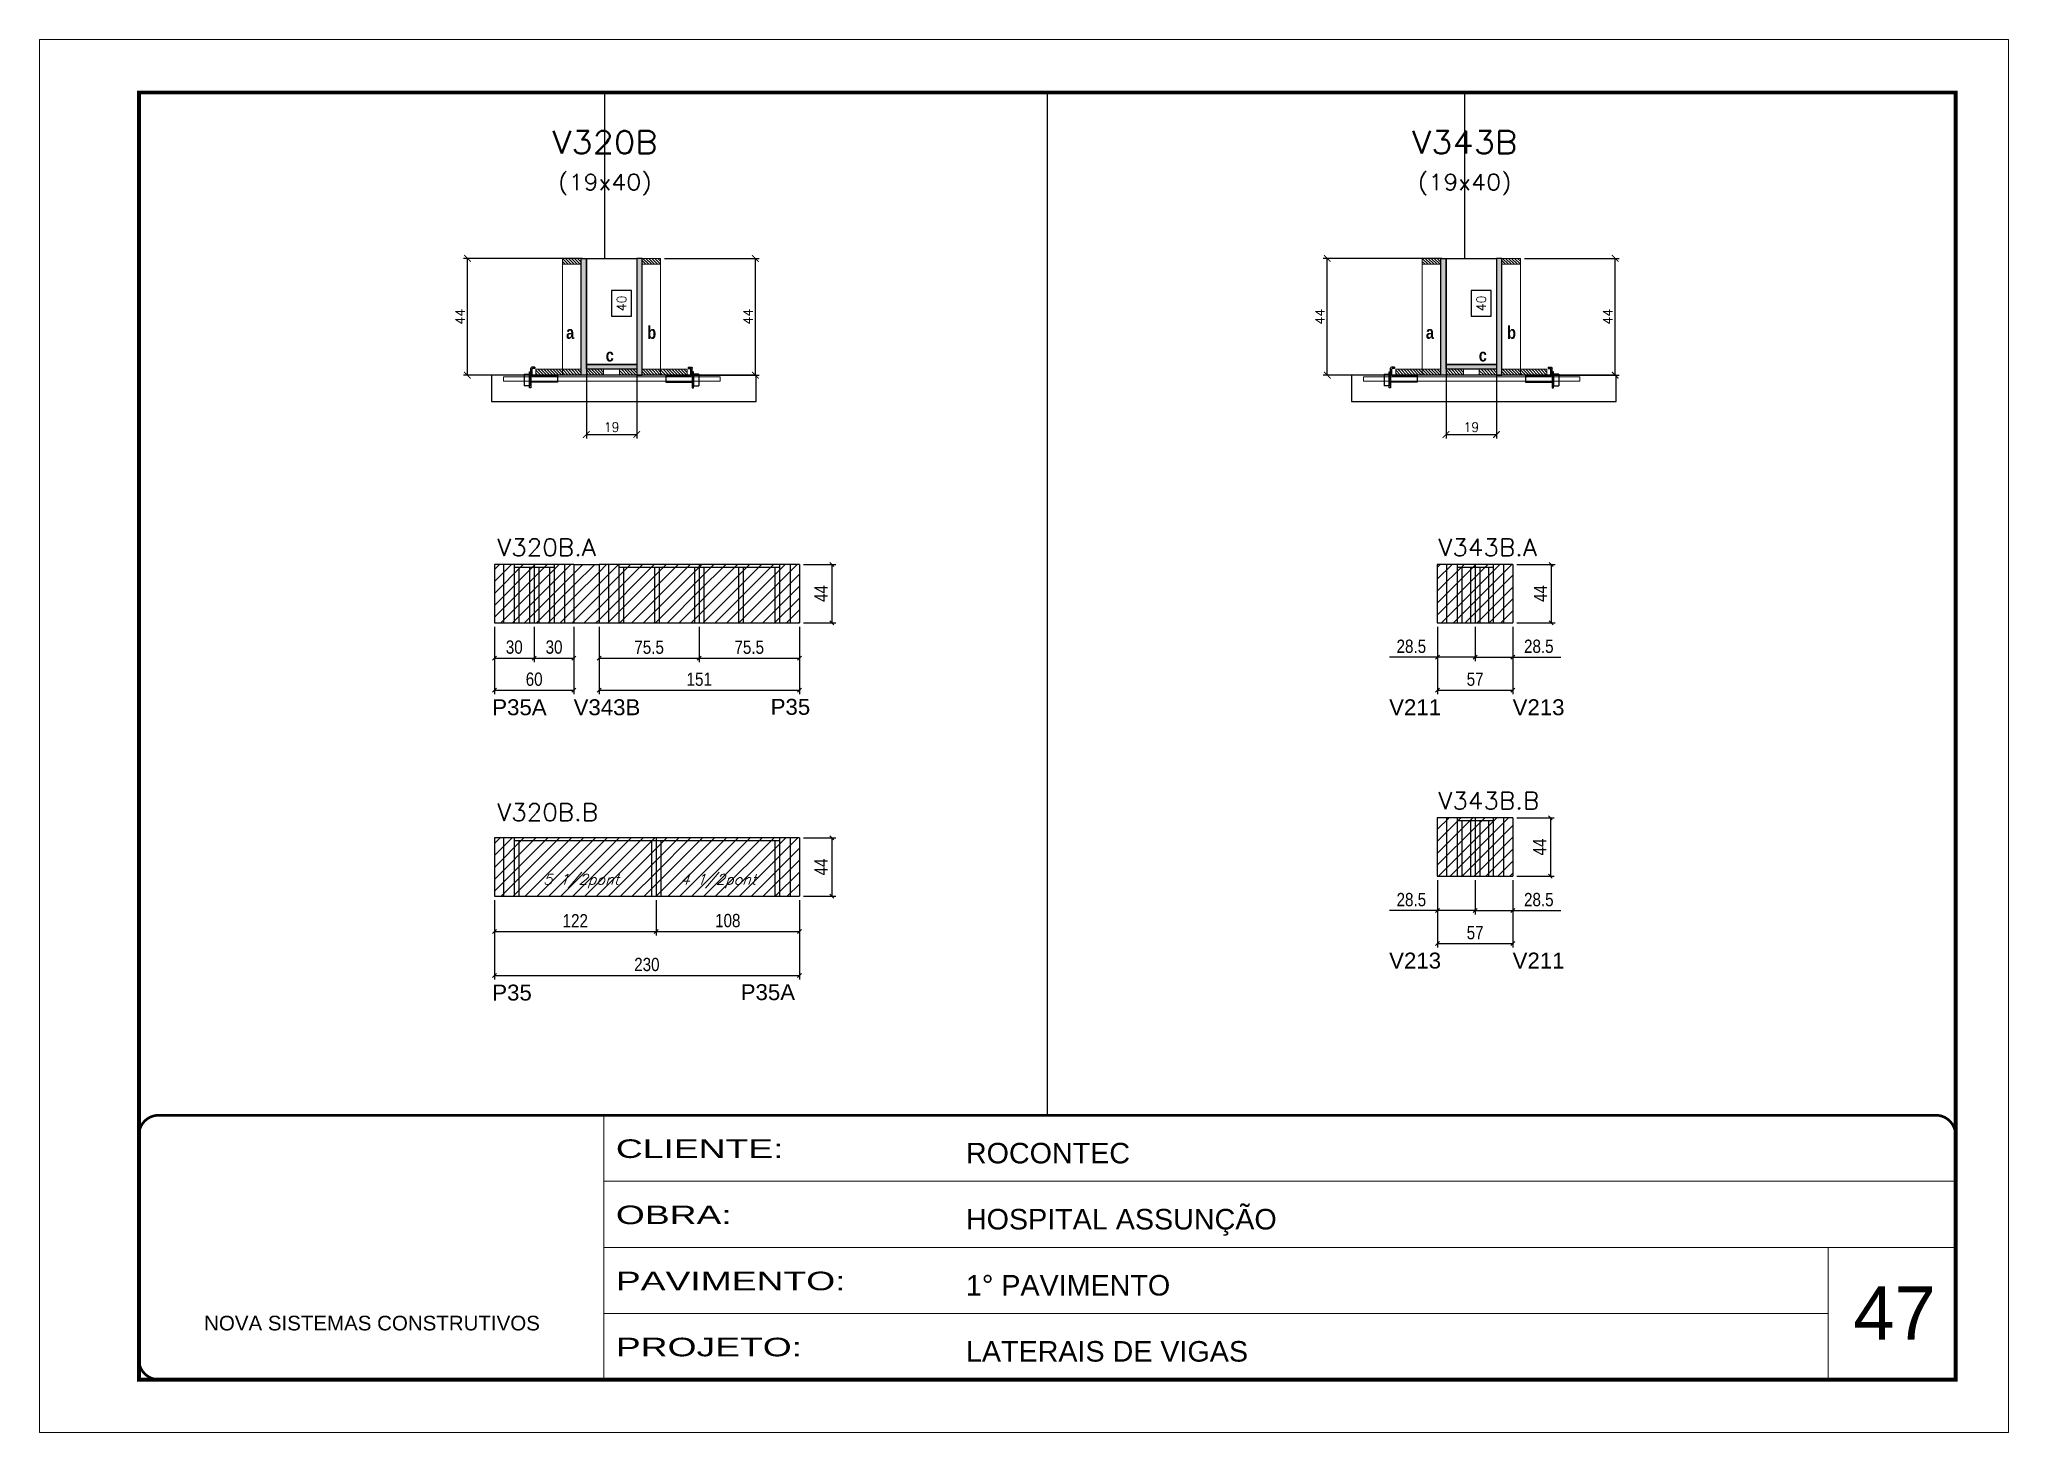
# Model space of a CAD drawing. Extents: x 137137 to 143418, y 10464 to 34486.
# Drawn here: x 140307 to 141792, y 20801 to 21851 of the extents above; entities that cross this region are included whole.
import ezdxf
from ezdxf.enums import TextEntityAlignment as Align

# ---------------------------------------------------------------- set-up
doc = ezdxf.new("R2010")
doc.units = 0
for name, pattern in [('CONTINUO', [0]), ('DASHED', [0.75, 0.5, -0.25]), ('HIDDEN', [0.375, 0.25, -0.125])]:
    doc.linetypes.add(name, pattern=pattern)
for name, color, linetype in [('5', 5, 'Continuous'), ('barrote', 251, 'Continuous'), ('COTA', 241, 'Continuous'), ('Cota Seção (2x)', 4, 'Continuous'), ('detalhes', 4, 'Continuous'), ('Painéis', 200, 'Continuous'), ('presilha', 1, 'Continuous'), ('SARR_2.2x7', 40, 'Continuous'), ('SARR_3.5x7', 81, 'Continuous'), ('texto', 7, 'Continuous'), ('Texto de Titulo', 7, 'Continuous'), ('Texto Qtd Sarr', 242, 'Continuous')]:
    doc.layers.add(name, color=color, linetype=linetype)
for name, color, linetype, lineweight in [('CARIMBO', 255, 'Continuous', 9), ('CONCRETO', 251, 'Continuous', 25), ('Folhas', 255, 'Continuous', 9), ('Hachura', 251, 'Continuous', 9), ('Madeira', 126, 'Continuous', 18), ('SARRAFO DE PRESSAO', 251, 'DASHED', 9), ('SCO-___-LAJ', 2, 'Continuous', 0), ('Texto Seção', 7, 'Continuous', 15)]:
    doc.layers.add(name, color=color, linetype=linetype, lineweight=lineweight)
doc.styles.add('ARIAL', font='arial.ttf')
doc.styles.add('COTA TECNICA', font='techl___.ttf', dxfattribs={"height": 10})
doc.styles.add('REGUA-120', font='ROMANS.shx', dxfattribs={"height": 15})
doc.styles.add('Romans', font='romans.shx')
doc.styles.get("Standard").update_dxf_attribs({"font": 'arial.ttf'})
doc.styles.add('TECNICA', font='techb___.ttf', dxfattribs={"height": 10})
doc.styles.add('Tecnologia', font='')
doc.styles.get('Tecnologia').set_extended_font_data('Forgotten Futurist')
doc.dimstyles.new('Cota Seção (2x)', dxfattribs={"dimtxt": 7, "dimasz": 5, "dimexe": 3, "dimexo": 3, "dimgap": 2, "dimtad": 3, "dimdec": 1, "dimlfac": 0.5, "dimzin": 12, "dimdsep": 46, "dimtxsty": 'Romans', "dimblk": 'ARCHTICK', "dimcen": 0, "dimclrd": 4, "dimclre": 4, "dimclrt": 1, "dimadec": 1, "dimazin": 3, "dimtfac": 1, "dimtdec": 1, "dimtmove": 0, "dimatfit": 3, "dimldrblk": 'OBLIQUE', "dimfxl": 1, "dimtolj": 1, "dimtzin": 12, "dimarcsym": 0})
doc.dimstyles.new('Cota Seção interna', dxfattribs={"dimtxt": 7, "dimasz": 6, "dimexe": 0.18, "dimexo": 2, "dimgap": -4, "dimtad": 3, "dimdec": 1, "dimlfac": 0.5, "dimzin": 12, "dimdsep": 46, "dimtxsty": 'Romans', "dimblk": 'ARCHTICK', "dimcen": 0.09, "dimse1": 1, "dimse2": 1, "dimsd1": 1, "dimsd2": 1, "dimclrd": 180, "dimclre": 5, "dimclrt": 1, "dimadec": 0, "dimazin": 3, "dimtfac": 1, "dimtdec": 1, "dimtofl": 0, "dimtmove": 0, "dimatfit": 3, "dimldrblk": 'ARCHTICK', "dimfxl": 1, "dimtolj": 1, "dimtzin": 0, "dimarcsym": 0})
doc.dimstyles.new('PAINEL', dxfattribs={"dimtxt": 10, "dimasz": 3, "dimexe": 3, "dimexo": 3, "dimgap": 3, "dimtad": 1, "dimdec": 1, "dimzin": 12, "dimdsep": 46, "dimtxsty": 'COTA TECNICA', "dimblk1": 'OBLIQUE', "dimblk2": 'OBLIQUE', "dimsah": 1, "dimcen": 0.9, "dimclrd": 4, "dimclre": 4, "dimclrt": 240, "dimadec": 1, "dimazin": 3, "dimtfac": 1, "dimtdec": 1, "dimtmove": 0, "dimatfit": 3, "dimfxl": 1, "dimtolj": 1, "dimtzin": 12, "dimarcsym": 0})
pattern_1 = [(315, (163676.3894, 13368.8062), (1.12253202, 1.12253202), [])]
pattern_2 = [(315, (163676.3894, 13295.2062), (1.12253202, 1.12253202), [])]
pattern_3 = [(45, (3170, -6891.4506), (-4.49012806, 4.49012806), [])]
pattern_4 = [(315, (164324.7636, 13368.8062), (1.12253202, 1.12253202), [])]
pattern_5 = [(315, (164324.7636, 13295.2062), (1.12253202, 1.12253202), [])]

msp = doc.modelspace()

# ---------------------------------------------------------------- texts
at = {"layer": '5', "linetype": 'Continuous'}
for s, p in [('P35A', (140648.81, 21342.12)), ('V343B', (140710.15, 21342.12)), ('P35', (140858.74, 21342.42)), ('V211', (141325.15, 21342.12)), ('V213', (141418.26, 21342.12)), ('V213', (141325.15, 21151.2)), ('V211', (141418.26, 21151.2)), ('P35', (140648.81, 21127.09)), ('P35A', (140836.16, 21127.38))]:
    msp.add_text(s, height=12, rotation=0.00004, dxfattribs=at).set_placement(p)
at = {"layer": 'CARIMBO', "style": 'ARIAL'}
msp.add_text('47', height=40, dxfattribs=at).set_placement((141675.15, 20871.59))
at = {"layer": 'detalhes', "style": 'TECNICA'}
for s, p in [('a', (140704.46, 21625.79)), ('b', (140765.7, 21625.78)), ('a', (141352.84, 21625.79)), ('b', (141414.08, 21625.78)), ('c', (140734.37, 21608.69)), ('c', (141392.74, 21608.69))]:
    msp.add_text(s, height=9.6, dxfattribs=at).set_placement(p)
at = {"layer": 'texto', "color": 2, "char_height": 8, "attachment_point": 5, "style": 'Romans'}
for s, insert in [('{\\Q19;\\C256;5 1/2pont}', (140715.75, 21217.08)), ('{\\Q19;\\C256;4 1/2pont}', (140819.21, 21217.08))]:
    msp.add_mtext(s, dxfattribs=dict(at, insert=insert))
at = {"layer": 'Texto Seção', "style": 'REGUA-120', "width": 1.05}
for s, p in [('V320B.A', (140652.58, 21462.12)), ('V343B.A', (141362.3, 21462.12)), ('V343B.B', (141362.3, 21271.2)), ('V320B.B', (140652.58, 21262.52))]:
    msp.add_text(s, height=13, dxfattribs=at).set_placement(p)

# ---------------------------------------------------------------- blocks, each defined once
blk = doc.blocks.new('9999999999')
at = {"color": 30, "linetype": 'CONTINUO'}
for p, q in [((98564.6, 34230.2), (98564.6, 34429.4)), ((98564.6, 34379.6), (99584, 34379.6)), ((98564.6, 34329.8), (99488, 34329.8)), ((99584, 34329.8), (99488, 34329.8)), ((99488, 34329.8), (99488, 34230.2)), ((98564.6, 34280), (99488, 34280))]:
    blk.add_line(p, q, dxfattribs=at)
at = {"color": 30, "linetype": 'CONTINUO', "const_width": 2}
blk.add_lwpolyline([(99584, 34230.2), (99584, 34414.4, 0.414214), (99569, 34429.4), (98229, 34429.4, 0.414214), (98214, 34414.4), (98214, 34245.2, 0.414214), (98229, 34230.2), (99584, 34230.2)], format="xyb", dxfattribs=at)
at = {"layer": 'Folhas'}
blk.add_lwpolyline([(98139, 34190.2), (99624, 34190.2), (99624, 35240.2), (98139, 35240.2)], close=True, dxfattribs=at)
at = {"layer": 'Folhas', "color": 30, "const_width": 3}
blk.add_lwpolyline([(98214, 34230.2), (99584, 34230.2), (99584, 35200.2), (98214, 35200.2)], close=True, dxfattribs=at)
at = {"color": 7, "linetype": 'Continuous', "ltscale": 5, "style": 'ARIAL'}
for s, height, p in [('ROCONTEC', 15.48, (98837.7, 34393.1)), ('HOSPITAL ASSUNÇÃO', 15.483, (98837.7, 34343.3)), ('1° PAVIMENTO', 15.483, (98837.7, 34293.5)), ('NOVA SISTEMAS CONSTRUTIVOS', 11.059, (98263.2, 34267.2)), ('LATERAIS DE VIGAS', 15.483, (98837.7, 34243.7))]:
    blk.add_text(s, height=height, dxfattribs=at).set_placement(p)
at = {"layer": 'Folhas', "color": 7, "style": 'Tecnologia', "width": 1.5}
for s, p in [('CLIENTE:', (98573.7, 34397.2)), ('OBRA:', (98573.7, 34347.3)), ('PAVIMENTO:', (98573.7, 34297.5)), ('PROJETO:', (98573.7, 34247.7))]:
    blk.add_text(s, height=14, dxfattribs=at).set_placement(p)
blk = doc.blocks.new('_Oblique')
at = {"color": 0, "linetype": 'ByBlock', "lineweight": -2}
blk.add_line((-0.5, -0.5), (0.5, 0.5), dxfattribs=at)
blk = doc.blocks.new('*D1880')
at = {"layer": 'COTA', "color": 4, "linetype": 'ByBlock', "lineweight": -2, "transparency": 16777216}
for p, q in [((140650.4, 21408.8), (140650.4, 21358.1)), ((140710.4, 21408.8), (140710.4, 21358.1)), ((140650.4, 21361.1), (140710.4, 21361.1))]:
    blk.add_line(p, q, dxfattribs=at)
at = {"layer": 'Defpoints', "color": 0, "linetype": 'ByBlock', "transparency": 16777216}
for p in [(140650.4, 21411.8), (140710.4, 21411.8), (140710.4, 21361.1)]:
    blk.add_point(p, dxfattribs=at)
at = {"layer": 'COTA', "color": 4, "linetype": 'ByBlock', "lineweight": -2, "transparency": 16777216, "xscale": 3, "yscale": 3, "zscale": 3, "rotation": 180}
blk.add_blockref('_Oblique', (140650.4, 21361.1), dxfattribs=at)
at = {"layer": 'COTA', "color": 4, "linetype": 'ByBlock', "lineweight": -2, "transparency": 16777216, "xscale": 3, "yscale": 3, "zscale": 3}
blk.add_blockref('_Oblique', (140710.4, 21361.1), dxfattribs=at)
at = {"layer": 'COTA', "color": 240, "linetype": 'ByBlock', "transparency": 16777216, "insert": (140680.4, 21369.2), "char_height": 10, "attachment_point": 5, "style": 'COTA TECNICA'}
blk.add_mtext('\\A1;60', dxfattribs=at)
blk = doc.blocks.new('_ArchTick')
at = {"color": 0, "linetype": 'ByBlock', "const_width": 0.15}
blk.add_lwpolyline([(-0.5, -0.5), (0.5, 0.5)], dxfattribs=at)
blk = doc.blocks.new('*D1881')
at = {"layer": 'COTA', "color": 4, "lineweight": -2, "transparency": 16777216}
for p, q in [((140716.8, 21686.4), (140627.1, 21686.4)), ((140630.1, 21598.4), (140630.1, 21686.4)), ((140678.8, 21598.4), (140627.1, 21598.4))]:
    blk.add_line(p, q, dxfattribs=at)
at = {"layer": 'Defpoints', "color": 0, "transparency": 16777216}
for p in [(140630.1, 21686.4), (140719.8, 21686.4), (140681.8, 21598.4)]:
    blk.add_point(p, dxfattribs=at)
at = {"layer": 'COTA', "color": 4, "lineweight": -2, "transparency": 16777216, "xscale": 5, "yscale": 5, "zscale": 5}
for p, rotation in [((140630.1, 21686.4), 90), ((140630.1, 21598.4), 270)]:
    blk.add_blockref('_ArchTick', p, dxfattribs=dict(at, rotation=rotation))
at = {"layer": 'COTA', "color": 1, "transparency": 16777216, "insert": (140624.6, 21642.4), "char_height": 7, "attachment_point": 5, "rotation": 90, "style": 'Romans'}
blk.add_mtext('\\A1;44', dxfattribs=at)
blk = doc.blocks.new('*D1882')
at = {"layer": 'COTA', "color": 4, "lineweight": -2, "transparency": 16777216}
for p, q in [((140778.8, 21686.4), (140850.2, 21686.4)), ((140847.2, 21598.4), (140847.2, 21686.4)), ((140798.8, 21598.4), (140850.2, 21598.4))]:
    blk.add_line(p, q, dxfattribs=at)
at = {"layer": 'Defpoints', "color": 0, "transparency": 16777216}
for p in [(140775.8, 21686.4), (140847.2, 21686.4), (140795.8, 21598.4)]:
    blk.add_point(p, dxfattribs=at)
at = {"layer": 'COTA', "color": 4, "lineweight": -2, "transparency": 16777216, "xscale": 5, "yscale": 5, "zscale": 5}
for p, rotation in [((140847.2, 21686.4), 90), ((140847.2, 21598.4), 270)]:
    blk.add_blockref('_ArchTick', p, dxfattribs=dict(at, rotation=rotation))
at = {"layer": 'COTA', "color": 1, "transparency": 16777216, "insert": (140841.7, 21642.4), "char_height": 7, "attachment_point": 5, "rotation": 90, "style": 'Romans'}
blk.add_mtext('\\A1;44', dxfattribs=at)
blk = doc.blocks.new('*D1883')
at = {"layer": 'Cota Seção (2x)', "color": 180, "lineweight": -2, "transparency": 16777216}
for p, q in [((140753.8, 21662.1), (140738.8, 21662.1)), ((140738.8, 21662.1), (140738.8, 21642.8)), ((140753.8, 21642.8), (140753.8, 21662.1)), ((140738.8, 21642.8), (140753.8, 21642.8))]:
    blk.add_line(p, q, dxfattribs=at)
at = {"layer": 'Defpoints', "color": 0, "transparency": 16777216}
for p in [(140757.8, 21686.4), (140757.8, 21686.4), (140757.8, 21606.5)]:
    blk.add_point(p, dxfattribs=at)
at = {"layer": 'Cota Seção (2x)', "color": 1, "transparency": 16777216, "insert": (140746.3, 21652.4), "char_height": 7, "attachment_point": 5, "rotation": 90, "style": 'Romans'}
blk.add_mtext('\\A1;40', dxfattribs=at)
blk = doc.blocks.new('titulo1')
at = {"layer": 'Defpoints', "color": 252, "linetype": 'HIDDEN', "ltscale": 2}
blk.add_line((0, 0), (0, 125), dxfattribs=at)
at = {"layer": 'Defpoints', "style": 'Romans', "oblique": 15}
blk.add_attdef('FOLHA', text='', height=10, dxfattribs=at).set_placement((0, 15.6), align=Align.MIDDLE_CENTER)
at = {"layer": 'Texto Qtd Sarr', "color": 3, "style": 'Romans', "oblique": 15}
for tag, height, p in [('TITULO', 17, (0, 71.4)), ('SEÇÃO', 12, (0, 41.5))]:
    blk.add_attdef(tag, text='', height=height, dxfattribs=at).set_placement(p, align=Align.MIDDLE_CENTER)
blk = doc.blocks.new('PRESILHA METÁLICA 1')
at = {"layer": 'presilha'}
for p, q in [((0, 13), (6, 13)), ((0, 13), (0, 0)), ((6, 0), (0, 0)), ((6, 15.5), (7.5, 15.5)), ((6, -2.5), (6, 15.5)), ((6, 13), (6, 0)), ((7.5, 10.6), (7.5, 19.9)), ((7.5, 15.5), (7.5, -2.5)), ((37.5, 4.1), (7.5, 4.1)), ((12, 21), (8.6, 21)), ((9, 11.6), (9, 18.9)), ((12, 19.5), (9.6, 19.5)), ((37.5, 11), (9.6, 11)), ((12, 21), (12, 19.5)), ((37.5, 11), (37.5, 4.1)), ((7.5, -2.5), (6, -2.5))]:
    blk.add_line(p, q, dxfattribs=at)
for centre, radius, start, end in [((8.6, 19.9), 1.14, 90, 180), ((9.6, 18.9), 0.57, 90, 180), ((9.6, 11.6), 0.57, 180, 270)]:
    blk.add_arc(centre, radius, start, end, dxfattribs=at)
blk = doc.blocks.new('*D1884')
at = {"layer": 'COTA', "color": 4, "lineweight": -2, "transparency": 16777216}
for p, q in [((140719.8, 21599.8), (140719.8, 21550.7)), ((140757.8, 21599.8), (140757.8, 21550.7)), ((140719.8, 21553.7), (140757.8, 21553.7))]:
    blk.add_line(p, q, dxfattribs=at)
at = {"layer": 'Defpoints', "color": 0, "transparency": 16777216}
for p in [(140719.8, 21602.8), (140757.8, 21602.8), (140757.8, 21553.7)]:
    blk.add_point(p, dxfattribs=at)
at = {"layer": 'COTA', "color": 4, "lineweight": -2, "transparency": 16777216, "xscale": 5, "yscale": 5, "zscale": 5, "rotation": 180}
blk.add_blockref('_ArchTick', (140719.8, 21553.7), dxfattribs=at)
at = {"layer": 'COTA', "color": 4, "lineweight": -2, "transparency": 16777216, "xscale": 5, "yscale": 5, "zscale": 5}
blk.add_blockref('_ArchTick', (140757.8, 21553.7), dxfattribs=at)
at = {"layer": 'COTA', "color": 1, "transparency": 16777216, "insert": (140738.8, 21559.2), "char_height": 7, "attachment_point": 5, "style": 'Romans'}
blk.add_mtext('\\A1;19', dxfattribs=at)
blk = doc.blocks.new('*D1885')
at = {"layer": 'COTA', "color": 4, "linetype": 'ByBlock', "lineweight": -2, "transparency": 16777216}
for p, q in [((140650.4, 21202.7), (140650.4, 21143)), ((140880.4, 21202.7), (140880.4, 21143)), ((140650.4, 21146), (140880.4, 21146))]:
    blk.add_line(p, q, dxfattribs=at)
at = {"layer": 'Defpoints', "color": 0, "linetype": 'ByBlock', "transparency": 16777216}
for p in [(140650.4, 21205.7), (140880.4, 21205.7), (140880.4, 21146)]:
    blk.add_point(p, dxfattribs=at)
at = {"layer": 'COTA', "color": 4, "linetype": 'ByBlock', "lineweight": -2, "transparency": 16777216, "xscale": 3, "yscale": 3, "zscale": 3, "rotation": 180}
blk.add_blockref('_Oblique', (140650.4, 21146), dxfattribs=at)
at = {"layer": 'COTA', "color": 4, "linetype": 'ByBlock', "lineweight": -2, "transparency": 16777216, "xscale": 3, "yscale": 3, "zscale": 3}
blk.add_blockref('_Oblique', (140880.4, 21146), dxfattribs=at)
at = {"layer": 'COTA', "color": 240, "linetype": 'ByBlock', "transparency": 16777216, "insert": (140765.4, 21154.2), "char_height": 10, "attachment_point": 5, "style": 'COTA TECNICA'}
blk.add_mtext('\\A1;230', dxfattribs=at)
blk = doc.blocks.new('*D1886')
at = {"layer": 'COTA', "color": 4, "linetype": 'ByBlock', "lineweight": -2, "transparency": 16777216}
for p, q in [((140883.4, 21249.7), (140907.9, 21249.7)), ((140904.9, 21249.7), (140904.9, 21205.7)), ((140883.4, 21205.7), (140907.9, 21205.7))]:
    blk.add_line(p, q, dxfattribs=at)
at = {"layer": 'Defpoints', "color": 0, "linetype": 'ByBlock', "transparency": 16777216}
for p in [(140880.4, 21249.7), (140880.4, 21205.7), (140904.9, 21205.7)]:
    blk.add_point(p, dxfattribs=at)
at = {"layer": 'COTA', "color": 4, "linetype": 'ByBlock', "lineweight": -2, "transparency": 16777216, "xscale": 3, "yscale": 3, "zscale": 3}
for p, rotation in [((140904.9, 21249.7), 90), ((140904.9, 21205.7), 270)]:
    blk.add_blockref('_Oblique', p, dxfattribs=dict(at, rotation=rotation))
at = {"layer": 'COTA', "color": 240, "linetype": 'ByBlock', "transparency": 16777216, "insert": (140896.8, 21227.7), "char_height": 10, "attachment_point": 5, "rotation": 90, "style": 'COTA TECNICA'}
blk.add_mtext('\\A1;44', dxfattribs=at)
blk = doc.blocks.new('*D1887')
at = {"layer": 'COTA', "color": 4, "linetype": 'ByBlock', "lineweight": -2, "transparency": 16777216}
for p, q in [((140650.4, 21408.8), (140650.4, 21382.2)), ((140680.4, 21408.8), (140680.4, 21382.2)), ((140650.4, 21385.2), (140680.4, 21385.2))]:
    blk.add_line(p, q, dxfattribs=at)
at = {"layer": 'Defpoints', "color": 0, "linetype": 'ByBlock', "transparency": 16777216}
for p in [(140650.4, 21411.8), (140680.4, 21411.8), (140680.4, 21385.2)]:
    blk.add_point(p, dxfattribs=at)
at = {"layer": 'COTA', "color": 4, "linetype": 'ByBlock', "lineweight": -2, "transparency": 16777216, "xscale": 3, "yscale": 3, "zscale": 3, "rotation": 180}
blk.add_blockref('_Oblique', (140650.4, 21385.2), dxfattribs=at)
at = {"layer": 'COTA', "color": 4, "linetype": 'ByBlock', "lineweight": -2, "transparency": 16777216, "xscale": 3, "yscale": 3, "zscale": 3}
blk.add_blockref('_Oblique', (140680.4, 21385.2), dxfattribs=at)
at = {"layer": 'COTA', "color": 240, "linetype": 'ByBlock', "transparency": 16777216, "insert": (140665.4, 21393.4), "char_height": 10, "attachment_point": 5, "style": 'COTA TECNICA'}
blk.add_mtext('\\A1;30', dxfattribs=at)
blk = doc.blocks.new('*D1888')
at = {"layer": 'COTA', "color": 4, "linetype": 'ByBlock', "lineweight": -2, "transparency": 16777216}
for p, q in [((140680.4, 21408.8), (140680.4, 21382.2)), ((140710.4, 21408.8), (140710.4, 21382.2)), ((140680.4, 21385.2), (140710.4, 21385.2))]:
    blk.add_line(p, q, dxfattribs=at)
at = {"layer": 'Defpoints', "color": 0, "linetype": 'ByBlock', "transparency": 16777216}
for p in [(140680.4, 21411.8), (140710.4, 21411.8), (140710.4, 21385.2)]:
    blk.add_point(p, dxfattribs=at)
at = {"layer": 'COTA', "color": 4, "linetype": 'ByBlock', "lineweight": -2, "transparency": 16777216, "xscale": 3, "yscale": 3, "zscale": 3, "rotation": 180}
blk.add_blockref('_Oblique', (140680.4, 21385.2), dxfattribs=at)
at = {"layer": 'COTA', "color": 4, "linetype": 'ByBlock', "lineweight": -2, "transparency": 16777216, "xscale": 3, "yscale": 3, "zscale": 3}
blk.add_blockref('_Oblique', (140710.4, 21385.2), dxfattribs=at)
at = {"layer": 'COTA', "color": 240, "linetype": 'ByBlock', "transparency": 16777216, "insert": (140695.4, 21393.4), "char_height": 10, "attachment_point": 5, "style": 'COTA TECNICA'}
blk.add_mtext('\\A1;30', dxfattribs=at)
blk = doc.blocks.new('*D1889')
at = {"layer": 'COTA', "color": 4, "linetype": 'ByBlock', "lineweight": -2, "transparency": 16777216}
for p, q in [((140650.4, 21202.7), (140650.4, 21176.2)), ((140772.4, 21202.7), (140772.4, 21176.2)), ((140650.4, 21179.2), (140772.4, 21179.2))]:
    blk.add_line(p, q, dxfattribs=at)
at = {"layer": 'Defpoints', "color": 0, "linetype": 'ByBlock', "transparency": 16777216}
for p in [(140650.4, 21205.7), (140772.4, 21205.7), (140772.4, 21179.2)]:
    blk.add_point(p, dxfattribs=at)
at = {"layer": 'COTA', "color": 4, "linetype": 'ByBlock', "lineweight": -2, "transparency": 16777216, "xscale": 3, "yscale": 3, "zscale": 3, "rotation": 180}
blk.add_blockref('_Oblique', (140650.4, 21179.2), dxfattribs=at)
at = {"layer": 'COTA', "color": 4, "linetype": 'ByBlock', "lineweight": -2, "transparency": 16777216, "xscale": 3, "yscale": 3, "zscale": 3}
blk.add_blockref('_Oblique', (140772.4, 21179.2), dxfattribs=at)
at = {"layer": 'COTA', "color": 240, "linetype": 'ByBlock', "transparency": 16777216, "insert": (140711.4, 21187.2), "char_height": 10, "attachment_point": 5, "style": 'COTA TECNICA'}
blk.add_mtext('\\A1;122', dxfattribs=at)
blk = doc.blocks.new('*D1890')
at = {"layer": 'COTA', "color": 4, "linetype": 'ByBlock', "lineweight": -2, "transparency": 16777216}
for p, q in [((140772.4, 21202.7), (140772.4, 21176.2)), ((140880.4, 21202.7), (140880.4, 21176.2)), ((140772.4, 21179.2), (140880.4, 21179.2))]:
    blk.add_line(p, q, dxfattribs=at)
at = {"layer": 'Defpoints', "color": 0, "linetype": 'ByBlock', "transparency": 16777216}
for p in [(140772.4, 21205.7), (140880.4, 21205.7), (140880.4, 21179.2)]:
    blk.add_point(p, dxfattribs=at)
at = {"layer": 'COTA', "color": 4, "linetype": 'ByBlock', "lineweight": -2, "transparency": 16777216, "xscale": 3, "yscale": 3, "zscale": 3, "rotation": 180}
blk.add_blockref('_Oblique', (140772.4, 21179.2), dxfattribs=at)
at = {"layer": 'COTA', "color": 4, "linetype": 'ByBlock', "lineweight": -2, "transparency": 16777216, "xscale": 3, "yscale": 3, "zscale": 3}
blk.add_blockref('_Oblique', (140880.4, 21179.2), dxfattribs=at)
at = {"layer": 'COTA', "color": 240, "linetype": 'ByBlock', "transparency": 16777216, "insert": (140826.4, 21187.3), "char_height": 10, "attachment_point": 5, "style": 'COTA TECNICA'}
blk.add_mtext('\\A1;108', dxfattribs=at)
blk = doc.blocks.new('*D1891')
at = {"layer": 'COTA', "color": 4, "linetype": 'ByBlock', "lineweight": -2, "transparency": 16777216}
for p, q in [((140729.4, 21408.8), (140729.4, 21358.1)), ((140880.4, 21408.8), (140880.4, 21358.1)), ((140729.4, 21361.1), (140880.4, 21361.1))]:
    blk.add_line(p, q, dxfattribs=at)
at = {"layer": 'Defpoints', "color": 0, "linetype": 'ByBlock', "transparency": 16777216}
for p in [(140729.4, 21411.8), (140880.4, 21411.8), (140880.4, 21361.1)]:
    blk.add_point(p, dxfattribs=at)
at = {"layer": 'COTA', "color": 4, "linetype": 'ByBlock', "lineweight": -2, "transparency": 16777216, "xscale": 3, "yscale": 3, "zscale": 3, "rotation": 180}
blk.add_blockref('_Oblique', (140729.4, 21361.1), dxfattribs=at)
at = {"layer": 'COTA', "color": 4, "linetype": 'ByBlock', "lineweight": -2, "transparency": 16777216, "xscale": 3, "yscale": 3, "zscale": 3}
blk.add_blockref('_Oblique', (140880.4, 21361.1), dxfattribs=at)
at = {"layer": 'COTA', "color": 240, "linetype": 'ByBlock', "transparency": 16777216, "insert": (140804.9, 21369.2), "char_height": 10, "attachment_point": 5, "style": 'COTA TECNICA'}
blk.add_mtext('\\A1;151', dxfattribs=at)
blk = doc.blocks.new('*D1892')
at = {"layer": 'COTA', "color": 4, "linetype": 'ByBlock', "lineweight": -2, "transparency": 16777216}
for p, q in [((140883.4, 21455.8), (140907.9, 21455.8)), ((140904.9, 21455.8), (140904.9, 21411.8)), ((140883.4, 21411.8), (140907.9, 21411.8))]:
    blk.add_line(p, q, dxfattribs=at)
at = {"layer": 'Defpoints', "color": 0, "linetype": 'ByBlock', "transparency": 16777216}
for p in [(140880.4, 21455.8), (140880.4, 21411.8), (140904.9, 21411.8)]:
    blk.add_point(p, dxfattribs=at)
at = {"layer": 'COTA', "color": 4, "linetype": 'ByBlock', "lineweight": -2, "transparency": 16777216, "xscale": 3, "yscale": 3, "zscale": 3}
for p, rotation in [((140904.9, 21455.8), 90), ((140904.9, 21411.8), 270)]:
    blk.add_blockref('_Oblique', p, dxfattribs=dict(at, rotation=rotation))
at = {"layer": 'COTA', "color": 240, "linetype": 'ByBlock', "transparency": 16777216, "insert": (140896.8, 21433.8), "char_height": 10, "attachment_point": 5, "rotation": 90, "style": 'COTA TECNICA'}
blk.add_mtext('\\A1;44', dxfattribs=at)
blk = doc.blocks.new('*D1893')
at = {"layer": 'COTA', "color": 4, "linetype": 'ByBlock', "lineweight": -2, "transparency": 16777216}
for p, q in [((140729.4, 21408.8), (140729.4, 21382.2)), ((140804.9, 21408.8), (140804.9, 21382.2)), ((140729.4, 21385.2), (140804.9, 21385.2))]:
    blk.add_line(p, q, dxfattribs=at)
at = {"layer": 'Defpoints', "color": 0, "linetype": 'ByBlock', "transparency": 16777216}
for p in [(140729.4, 21411.8), (140804.9, 21411.8), (140804.9, 21385.2)]:
    blk.add_point(p, dxfattribs=at)
at = {"layer": 'COTA', "color": 4, "linetype": 'ByBlock', "lineweight": -2, "transparency": 16777216, "xscale": 3, "yscale": 3, "zscale": 3, "rotation": 180}
blk.add_blockref('_Oblique', (140729.4, 21385.2), dxfattribs=at)
at = {"layer": 'COTA', "color": 4, "linetype": 'ByBlock', "lineweight": -2, "transparency": 16777216, "xscale": 3, "yscale": 3, "zscale": 3}
blk.add_blockref('_Oblique', (140804.9, 21385.2), dxfattribs=at)
at = {"layer": 'COTA', "color": 240, "linetype": 'ByBlock', "transparency": 16777216, "insert": (140767.1, 21393.3), "char_height": 10, "attachment_point": 5, "style": 'COTA TECNICA'}
blk.add_mtext('\\A1;75.5', dxfattribs=at)
blk = doc.blocks.new('*D1894')
at = {"layer": 'COTA', "color": 4, "linetype": 'ByBlock', "lineweight": -2, "transparency": 16777216}
for p, q in [((140804.9, 21408.8), (140804.9, 21382.2)), ((140880.4, 21408.8), (140880.4, 21382.2)), ((140804.9, 21385.2), (140880.4, 21385.2))]:
    blk.add_line(p, q, dxfattribs=at)
at = {"layer": 'Defpoints', "color": 0, "linetype": 'ByBlock', "transparency": 16777216}
for p in [(140804.9, 21411.8), (140880.4, 21411.8), (140880.4, 21385.2)]:
    blk.add_point(p, dxfattribs=at)
at = {"layer": 'COTA', "color": 4, "linetype": 'ByBlock', "lineweight": -2, "transparency": 16777216, "xscale": 3, "yscale": 3, "zscale": 3, "rotation": 180}
blk.add_blockref('_Oblique', (140804.9, 21385.2), dxfattribs=at)
at = {"layer": 'COTA', "color": 4, "linetype": 'ByBlock', "lineweight": -2, "transparency": 16777216, "xscale": 3, "yscale": 3, "zscale": 3}
blk.add_blockref('_Oblique', (140880.4, 21385.2), dxfattribs=at)
at = {"layer": 'COTA', "color": 240, "linetype": 'ByBlock', "transparency": 16777216, "insert": (140842.6, 21393.3), "char_height": 10, "attachment_point": 5, "style": 'COTA TECNICA'}
blk.add_mtext('\\A1;75.5', dxfattribs=at)
blk = doc.blocks.new('*D1895')
at = {"layer": 'COTA', "color": 4, "linetype": 'ByBlock', "lineweight": -2, "transparency": 16777216}
for p, q in [((141361.5, 21408.8), (141361.5, 21358.1)), ((141418.5, 21408.8), (141418.5, 21358.1)), ((141361.5, 21361.1), (141418.5, 21361.1))]:
    blk.add_line(p, q, dxfattribs=at)
at = {"layer": 'Defpoints', "color": 0, "linetype": 'ByBlock', "transparency": 16777216}
for p in [(141361.5, 21411.8), (141418.5, 21411.8), (141418.5, 21361.1)]:
    blk.add_point(p, dxfattribs=at)
at = {"layer": 'COTA', "color": 4, "linetype": 'ByBlock', "lineweight": -2, "transparency": 16777216, "xscale": 3, "yscale": 3, "zscale": 3, "rotation": 180}
blk.add_blockref('_Oblique', (141361.5, 21361.1), dxfattribs=at)
at = {"layer": 'COTA', "color": 4, "linetype": 'ByBlock', "lineweight": -2, "transparency": 16777216, "xscale": 3, "yscale": 3, "zscale": 3}
blk.add_blockref('_Oblique', (141418.5, 21361.1), dxfattribs=at)
at = {"layer": 'COTA', "color": 240, "linetype": 'ByBlock', "transparency": 16777216, "insert": (141390, 21369.2), "char_height": 10, "attachment_point": 5, "style": 'COTA TECNICA'}
blk.add_mtext('\\A1;57', dxfattribs=at)
blk = doc.blocks.new('*D1896')
at = {"layer": 'COTA', "color": 4, "linetype": 'ByBlock', "lineweight": -2, "transparency": 16777216}
for p, q in [((141361.5, 21408.8), (141361.5, 21382.9)), ((141390, 21408.8), (141390, 21382.9)), ((141361.5, 21385.9), (141325.4, 21385.9)), ((141390, 21385.9), (141361.5, 21385.9))]:
    blk.add_line(p, q, dxfattribs=at)
at = {"layer": 'Defpoints', "color": 0, "linetype": 'ByBlock', "transparency": 16777216}
for p in [(141361.5, 21411.8), (141390, 21411.8), (141390, 21385.9)]:
    blk.add_point(p, dxfattribs=at)
at = {"layer": 'COTA', "color": 4, "linetype": 'ByBlock', "lineweight": -2, "transparency": 16777216, "xscale": 3, "yscale": 3, "zscale": 3, "rotation": 180}
blk.add_blockref('_Oblique', (141361.5, 21385.9), dxfattribs=at)
at = {"layer": 'COTA', "color": 4, "linetype": 'ByBlock', "lineweight": -2, "transparency": 16777216, "xscale": 3, "yscale": 3, "zscale": 3}
blk.add_blockref('_Oblique', (141390, 21385.9), dxfattribs=at)
at = {"layer": 'COTA', "color": 240, "linetype": 'ByBlock', "transparency": 16777216, "insert": (141341.9, 21394), "char_height": 10, "attachment_point": 5, "style": 'COTA TECNICA'}
blk.add_mtext('\\A1;28.5', dxfattribs=at)
blk = doc.blocks.new('*D1897')
at = {"layer": 'COTA', "color": 4, "lineweight": -2, "transparency": 16777216}
for p, q in [((141365.1, 21686.4), (141275.5, 21686.4)), ((141278.5, 21598.4), (141278.5, 21686.4)), ((141327.1, 21598.4), (141275.5, 21598.4))]:
    blk.add_line(p, q, dxfattribs=at)
at = {"layer": 'Defpoints', "color": 0, "transparency": 16777216}
for p in [(141278.5, 21686.4), (141368.1, 21686.4), (141330.1, 21598.4)]:
    blk.add_point(p, dxfattribs=at)
at = {"layer": 'COTA', "color": 4, "lineweight": -2, "transparency": 16777216, "xscale": 5, "yscale": 5, "zscale": 5}
for p, rotation in [((141278.5, 21686.4), 90), ((141278.5, 21598.4), 270)]:
    blk.add_blockref('_ArchTick', p, dxfattribs=dict(at, rotation=rotation))
at = {"layer": 'COTA', "color": 1, "transparency": 16777216, "insert": (141273, 21642.4), "char_height": 7, "attachment_point": 5, "rotation": 90, "style": 'Romans'}
blk.add_mtext('\\A1;44', dxfattribs=at)
blk = doc.blocks.new('*D1898')
at = {"layer": 'COTA', "color": 4, "lineweight": -2, "transparency": 16777216}
for p, q in [((141427.1, 21686.4), (141498.6, 21686.4)), ((141495.6, 21598.4), (141495.6, 21686.4)), ((141447.1, 21598.4), (141498.6, 21598.4))]:
    blk.add_line(p, q, dxfattribs=at)
at = {"layer": 'Defpoints', "color": 0, "transparency": 16777216}
for p in [(141424.1, 21686.4), (141495.6, 21686.4), (141444.1, 21598.4)]:
    blk.add_point(p, dxfattribs=at)
at = {"layer": 'COTA', "color": 4, "lineweight": -2, "transparency": 16777216, "xscale": 5, "yscale": 5, "zscale": 5}
for p, rotation in [((141495.6, 21686.4), 90), ((141495.6, 21598.4), 270)]:
    blk.add_blockref('_ArchTick', p, dxfattribs=dict(at, rotation=rotation))
at = {"layer": 'COTA', "color": 1, "transparency": 16777216, "insert": (141490.1, 21642.4), "char_height": 7, "attachment_point": 5, "rotation": 90, "style": 'Romans'}
blk.add_mtext('\\A1;44', dxfattribs=at)
blk = doc.blocks.new('*D1899')
at = {"layer": 'Cota Seção (2x)', "color": 180, "lineweight": -2, "transparency": 16777216}
for p, q in [((141402.1, 21662.1), (141387.1, 21662.1)), ((141387.1, 21662.1), (141387.1, 21642.8)), ((141402.1, 21642.8), (141402.1, 21662.1)), ((141387.1, 21642.8), (141402.1, 21642.8))]:
    blk.add_line(p, q, dxfattribs=at)
at = {"layer": 'Defpoints', "color": 0, "transparency": 16777216}
for p in [(141406.1, 21686.4), (141406.1, 21686.4), (141406.1, 21606.5)]:
    blk.add_point(p, dxfattribs=at)
at = {"layer": 'Cota Seção (2x)', "color": 1, "transparency": 16777216, "insert": (141394.6, 21652.4), "char_height": 7, "attachment_point": 5, "rotation": 90, "style": 'Romans'}
blk.add_mtext('\\A1;40', dxfattribs=at)
blk = doc.blocks.new('*D1900')
at = {"layer": 'COTA', "color": 4, "lineweight": -2, "transparency": 16777216}
for p, q in [((141368.1, 21599.8), (141368.1, 21550.7)), ((141406.1, 21599.8), (141406.1, 21550.7)), ((141368.1, 21553.7), (141406.1, 21553.7))]:
    blk.add_line(p, q, dxfattribs=at)
at = {"layer": 'Defpoints', "color": 0, "transparency": 16777216}
for p in [(141368.1, 21602.8), (141406.1, 21602.8), (141406.1, 21553.7)]:
    blk.add_point(p, dxfattribs=at)
at = {"layer": 'COTA', "color": 4, "lineweight": -2, "transparency": 16777216, "xscale": 5, "yscale": 5, "zscale": 5, "rotation": 180}
blk.add_blockref('_ArchTick', (141368.1, 21553.7), dxfattribs=at)
at = {"layer": 'COTA', "color": 4, "lineweight": -2, "transparency": 16777216, "xscale": 5, "yscale": 5, "zscale": 5}
blk.add_blockref('_ArchTick', (141406.1, 21553.7), dxfattribs=at)
at = {"layer": 'COTA', "color": 1, "transparency": 16777216, "insert": (141387.1, 21559.2), "char_height": 7, "attachment_point": 5, "style": 'Romans'}
blk.add_mtext('\\A1;19', dxfattribs=at)
blk = doc.blocks.new('*D1901')
at = {"layer": 'COTA', "color": 4, "lineweight": -2, "transparency": 16777216}
for p, q in [((141390, 21408.8), (141390, 21382.9)), ((141418.5, 21408.8), (141418.5, 21382.9)), ((141390, 21385.9), (141418.5, 21385.9)), ((141418.5, 21385.9), (141454.6, 21385.9))]:
    blk.add_line(p, q, dxfattribs=at)
at = {"layer": 'Defpoints', "color": 0, "transparency": 16777216}
for p in [(141390, 21411.8), (141418.5, 21411.8), (141418.5, 21385.9)]:
    blk.add_point(p, dxfattribs=at)
at = {"layer": 'COTA', "color": 4, "lineweight": -2, "transparency": 16777216, "xscale": 3, "yscale": 3, "zscale": 3, "rotation": 180}
blk.add_blockref('_Oblique', (141390, 21385.9), dxfattribs=at)
at = {"layer": 'COTA', "color": 4, "lineweight": -2, "transparency": 16777216, "xscale": 3, "yscale": 3, "zscale": 3}
blk.add_blockref('_Oblique', (141418.5, 21385.9), dxfattribs=at)
at = {"layer": 'COTA', "color": 240, "transparency": 16777216, "insert": (141438, 21394), "char_height": 10, "attachment_point": 5, "style": 'COTA TECNICA'}
blk.add_mtext('\\A1;28.5', dxfattribs=at)
blk = doc.blocks.new('*D1863')
at = {"layer": 'COTA', "color": 4, "linetype": 'ByBlock', "lineweight": -2, "transparency": 16777216}
for p, q in [((141361.5, 21217.8), (141361.5, 21167.1)), ((141418.5, 21217.8), (141418.5, 21167.1)), ((141361.5, 21170.1), (141418.5, 21170.1))]:
    blk.add_line(p, q, dxfattribs=at)
at = {"layer": 'Defpoints', "color": 0, "linetype": 'ByBlock', "transparency": 16777216}
for p in [(141361.5, 21220.8), (141418.5, 21220.8), (141418.5, 21170.1)]:
    blk.add_point(p, dxfattribs=at)
at = {"layer": 'COTA', "color": 4, "linetype": 'ByBlock', "lineweight": -2, "transparency": 16777216, "xscale": 3, "yscale": 3, "zscale": 3, "rotation": 180}
blk.add_blockref('_Oblique', (141361.5, 21170.1), dxfattribs=at)
at = {"layer": 'COTA', "color": 4, "linetype": 'ByBlock', "lineweight": -2, "transparency": 16777216, "xscale": 3, "yscale": 3, "zscale": 3}
blk.add_blockref('_Oblique', (141418.5, 21170.1), dxfattribs=at)
at = {"layer": 'COTA', "color": 240, "linetype": 'ByBlock', "transparency": 16777216, "insert": (141390, 21178.2), "char_height": 10, "attachment_point": 5, "style": 'COTA TECNICA'}
blk.add_mtext('\\A1;57', dxfattribs=at)
blk = doc.blocks.new('*D1864')
at = {"layer": 'COTA', "color": 4, "linetype": 'ByBlock', "lineweight": -2, "transparency": 16777216}
for p, q in [((141361.5, 21217.8), (141361.5, 21191.9)), ((141390, 21217.8), (141390, 21191.9)), ((141361.5, 21194.9), (141325.4, 21194.9)), ((141390, 21194.9), (141361.5, 21194.9))]:
    blk.add_line(p, q, dxfattribs=at)
at = {"layer": 'Defpoints', "color": 0, "linetype": 'ByBlock', "transparency": 16777216}
for p in [(141361.5, 21220.8), (141390, 21220.8), (141390, 21194.9)]:
    blk.add_point(p, dxfattribs=at)
at = {"layer": 'COTA', "color": 4, "linetype": 'ByBlock', "lineweight": -2, "transparency": 16777216, "xscale": 3, "yscale": 3, "zscale": 3, "rotation": 180}
blk.add_blockref('_Oblique', (141361.5, 21194.9), dxfattribs=at)
at = {"layer": 'COTA', "color": 4, "linetype": 'ByBlock', "lineweight": -2, "transparency": 16777216, "xscale": 3, "yscale": 3, "zscale": 3}
blk.add_blockref('_Oblique', (141390, 21194.9), dxfattribs=at)
at = {"layer": 'COTA', "color": 240, "linetype": 'ByBlock', "transparency": 16777216, "insert": (141341.9, 21203.1), "char_height": 10, "attachment_point": 5, "style": 'COTA TECNICA'}
blk.add_mtext('\\A1;28.5', dxfattribs=at)
blk = doc.blocks.new('*D1902')
at = {"layer": 'COTA', "color": 4, "lineweight": -2, "transparency": 16777216}
for p, q in [((141390, 21217.8), (141390, 21191.9)), ((141418.5, 21217.8), (141418.5, 21191.9)), ((141390, 21194.9), (141418.5, 21194.9)), ((141418.5, 21194.9), (141454.6, 21194.9))]:
    blk.add_line(p, q, dxfattribs=at)
at = {"layer": 'Defpoints', "color": 0, "transparency": 16777216}
for p in [(141390, 21220.8), (141418.5, 21220.8), (141418.5, 21194.9)]:
    blk.add_point(p, dxfattribs=at)
at = {"layer": 'COTA', "color": 4, "lineweight": -2, "transparency": 16777216, "xscale": 3, "yscale": 3, "zscale": 3, "rotation": 180}
blk.add_blockref('_Oblique', (141390, 21194.9), dxfattribs=at)
at = {"layer": 'COTA', "color": 4, "lineweight": -2, "transparency": 16777216, "xscale": 3, "yscale": 3, "zscale": 3}
blk.add_blockref('_Oblique', (141418.5, 21194.9), dxfattribs=at)
at = {"layer": 'COTA', "color": 240, "transparency": 16777216, "insert": (141438, 21203.1), "char_height": 10, "attachment_point": 5, "style": 'COTA TECNICA'}
blk.add_mtext('\\A1;28.5', dxfattribs=at)
blk = doc.blocks.new('*D1903')
at = {"layer": 'COTA', "color": 4, "lineweight": -2, "transparency": 16777216}
for p, q in [((141421.5, 21455.8), (141450.4, 21455.8)), ((141447.4, 21455.8), (141447.4, 21411.8)), ((141421.5, 21411.8), (141450.4, 21411.8))]:
    blk.add_line(p, q, dxfattribs=at)
at = {"layer": 'Defpoints', "color": 0, "transparency": 16777216}
for p in [(141418.5, 21455.8), (141418.5, 21411.8), (141447.4, 21411.8)]:
    blk.add_point(p, dxfattribs=at)
at = {"layer": 'COTA', "color": 4, "lineweight": -2, "transparency": 16777216, "xscale": 3, "yscale": 3, "zscale": 3}
for p, rotation in [((141447.4, 21455.8), 90), ((141447.4, 21411.8), 270)]:
    blk.add_blockref('_Oblique', p, dxfattribs=dict(at, rotation=rotation))
at = {"layer": 'COTA', "color": 240, "transparency": 16777216, "insert": (141439.3, 21433.8), "char_height": 10, "attachment_point": 5, "rotation": 90, "style": 'COTA TECNICA'}
blk.add_mtext('\\A1;44', dxfattribs=at)
blk = doc.blocks.new('*D1904')
at = {"layer": 'COTA', "color": 4, "lineweight": -2, "transparency": 16777216}
for p, q in [((141421.5, 21264.8), (141449.7, 21264.8)), ((141446.7, 21264.8), (141446.7, 21220.8)), ((141421.5, 21220.8), (141449.7, 21220.8))]:
    blk.add_line(p, q, dxfattribs=at)
at = {"layer": 'Defpoints', "color": 0, "transparency": 16777216}
for p in [(141418.5, 21264.8), (141418.5, 21220.8), (141446.7, 21220.8)]:
    blk.add_point(p, dxfattribs=at)
at = {"layer": 'COTA', "color": 4, "lineweight": -2, "transparency": 16777216, "xscale": 3, "yscale": 3, "zscale": 3}
for p, rotation in [((141446.7, 21264.8), 90), ((141446.7, 21220.8), 270)]:
    blk.add_blockref('_Oblique', p, dxfattribs=dict(at, rotation=rotation))
at = {"layer": 'COTA', "color": 240, "transparency": 16777216, "insert": (141438.6, 21242.8), "char_height": 10, "attachment_point": 5, "rotation": 90, "style": 'COTA TECNICA'}
blk.add_mtext('\\A1;44', dxfattribs=at)

# ---------------------------------------------------------------- dimensions: what is measured, and where the dimension line sits
at = {"layer": 'COTA'}
for base, p1, p2, dimstyle, picture, middle in [((140630.12, 21686.45), (140681.77, 21598.45), (140719.77, 21686.45), 'Cota Seção (2x)', '*D1881', (140624.62, 21642.45)), ((140847.24, 21686.45), (140795.77, 21598.45), (140775.76, 21686.45), 'Cota Seção (2x)', '*D1882', (140841.74, 21642.45)), ((141278.49, 21686.45), (141330.14, 21598.45), (141368.14, 21686.45), 'Cota Seção (2x)', '*D1897', (141272.99, 21642.45)), ((141495.62, 21686.45), (141444.14, 21598.45), (141424.13, 21686.45), 'Cota Seção (2x)', '*D1898', (141490.12, 21642.45)), ((141447.4, 21411.75), (141418.48, 21455.75), (141418.48, 21411.75), 'PAINEL', '*D1903', (141439.33, 21433.75)), ((141446.72, 21220.83), (141418.48, 21264.83), (141418.48, 21220.83), 'PAINEL', '*D1904', (141438.65, 21242.83))]:
    dim = msp.add_linear_dim(base=base, p1=p1, p2=p2, angle=90, dimstyle=dimstyle, dxfattribs=at)
    dim.commit()
    dim.dimension.update_dxf_attribs({"geometry": picture, "text_midpoint": middle})
for base, p1, p2, dimstyle, picture, middle in [((140757.77, 21553.72), (140719.77, 21602.85), (140757.77, 21602.85), 'Cota Seção (2x)', '*D1884', (140738.77, 21559.22)), ((141406.14, 21553.72), (141368.14, 21602.85), (141406.14, 21602.85), 'Cota Seção (2x)', '*D1900', (141387.14, 21559.22)), ((141418.48, 21385.86), (141389.98, 21411.75), (141418.48, 21411.75), 'PAINEL', '*D1901', (141438.04, 21393.99)), ((141418.48, 21194.94), (141389.98, 21220.83), (141418.48, 21220.83), 'PAINEL', '*D1902', (141438.04, 21203.07))]:
    dim = msp.add_linear_dim(base=base, p1=p1, p2=p2, dimstyle=dimstyle, dxfattribs=at)
    dim.commit()
    dim.dimension.update_dxf_attribs({"geometry": picture, "text_midpoint": middle})
at = {"layer": 'COTA', "linetype": 'ByBlock'}
for base, p1, p2, picture, middle in [((140904.9, 21411.75), (140880.37, 21455.75), (140880.37, 21411.75), '*D1892', (140896.83, 21433.75)), ((140904.9, 21205.68), (140880.37, 21249.68), (140880.37, 21205.68), '*D1886', (140896.83, 21227.68))]:
    dim = msp.add_linear_dim(base=base, p1=p1, p2=p2, angle=90, dimstyle='PAINEL', dxfattribs=at)
    dim.commit()
    dim.dimension.update_dxf_attribs({"geometry": picture, "text_midpoint": middle})
for p1, p2, distance, picture, middle in [((140650.37, 21411.75), (140710.37, 21411.75), -50.7, '*D1880', (140680.37, 21369.16)), ((140729.37, 21411.75), (140880.37, 21411.75), -50.7, '*D1891', (140804.87, 21369.16)), ((141361.48, 21411.75), (141418.48, 21411.75), -50.7, '*D1895', (141389.98, 21369.16)), ((141361.48, 21220.83), (141418.48, 21220.83), -50.7, '*D1863', (141389.98, 21178.24)), ((140650.37, 21205.68), (140880.37, 21205.68), -59.67, '*D1885', (140765.37, 21154.24))]:
    dim = msp.add_aligned_dim(p1=p1, p2=p2, distance=distance, dimstyle='PAINEL', dxfattribs=at)
    dim.commit()
    dim.dimension.update_dxf_attribs({"geometry": picture, "text_midpoint": middle})
for base, p1, p2, picture, middle in [((140680.37, 21385.23), (140650.37, 21411.75), (140680.37, 21411.75), '*D1887', (140665.37, 21393.44)), ((140804.87, 21385.23), (140729.37, 21411.75), (140804.87, 21411.75), '*D1893', (140767.12, 21393.33)), ((140772.37, 21179.16), (140650.37, 21205.68), (140772.37, 21205.68), '*D1889', (140711.37, 21187.22))]:
    dim = msp.add_linear_dim(base=base, p1=p1, p2=p2, dimstyle='PAINEL', dxfattribs=at)
    dim.commit()
    dim.dimension.update_dxf_attribs({"geometry": picture, "text_midpoint": middle})
for base, p1, p2, picture, middle in [((140710.37, 21385.23), (140680.37, 21411.75), (140710.37, 21411.75), '*D1888', (140695.37, 21393.44)), ((140880.37, 21385.23), (140804.87, 21411.75), (140880.37, 21411.75), '*D1894', (140842.62, 21393.33)), ((140880.37, 21179.16), (140772.37, 21205.68), (140880.37, 21205.68), '*D1890', (140826.37, 21187.28))]:
    dim = msp.add_linear_dim(base=base, p1=p1, p2=p2, dimstyle='PAINEL', override={"dimtmove": 1}, dxfattribs=at)
    dim.commit()
    dim.dimension.update_dxf_attribs({"geometry": picture, "text_midpoint": middle})
for base, p1, p2, picture, middle in [((141389.98, 21385.86), (141361.48, 21411.75), (141389.98, 21411.75), '*D1896', (141341.92, 21385.86)), ((141389.98, 21194.94), (141361.48, 21220.83), (141389.98, 21220.83), '*D1864', (141341.92, 21194.94))]:
    dim = msp.add_linear_dim(base=base, p1=p1, p2=p2, dimstyle='PAINEL', dxfattribs=at)
    dim.commit()
    dim.dimension.update_dxf_attribs({"geometry": picture, "text_midpoint": middle, "dimtype": 160})
at = {"layer": 'Cota Seção (2x)'}
for base, p1, p2, picture, middle in [((140757.76, 21686.45), (140757.77, 21606.45), (140757.76, 21686.45), '*D1883', (140757.76, 21652.45)), ((141406.14, 21686.45), (141406.14, 21606.45), (141406.13, 21686.45), '*D1899', (141406.14, 21652.45))]:
    dim = msp.add_linear_dim(base=base, p1=p1, p2=p2, angle=90, dimstyle='Cota Seção interna', dxfattribs=at)
    dim.commit()
    dim.dimension.update_dxf_attribs({"geometry": picture, "text_midpoint": middle, "dimtype": 160})

# ---------------------------------------------------------------- hatches: boundary and pattern name
at = {"layer": 'Hachura'}
h = msp.add_hatch(dxfattribs=at)
h.set_pattern_fill('ANSI31', color=256, scale=0.5, angle=270, style=0)
h.set_pattern_definition([(315, (163676.3894, 13378.8062), (1.12253202, 1.12253202), [])])
h.paths.add_polyline_path([(140715.77, 21682.05), (140715.77, 21686.45), (140701.77, 21686.45), (140701.77, 21682.05)])
h = msp.add_hatch(color=256, dxfattribs=at)
h.dxf.hatch_style = 1
h.paths.add_polyline_path([(140715.77, 21686.45), (140719.77, 21686.45), (140719.77, 21598.45), (140715.77, 21598.45)])
h = msp.add_hatch(color=256, dxfattribs=at)
h.dxf.hatch_style = 1
h.paths.add_polyline_path([(140761.76, 21686.45), (140757.76, 21686.45), (140757.77, 21598.45), (140761.77, 21598.45)])
h = msp.add_hatch(dxfattribs=at)
h.set_pattern_fill('ANSI31', color=256, scale=0.5, angle=270, style=0)
h.set_pattern_definition([(315, (163676.399, 13378.8062), (1.12253202, 1.12253202), [])])
h.paths.add_polyline_path([(140761.76, 21682.05), (140761.76, 21686.45), (140775.76, 21686.45), (140775.76, 21682.05)])
h = msp.add_hatch(dxfattribs=at)
h.set_pattern_fill('ANSI31', color=256, scale=0.5, angle=270, style=0)
h.set_pattern_definition([(315, (164324.7636, 13378.8062), (1.12253202, 1.12253202), [])])
h.paths.add_polyline_path([(141364.14, 21682.05), (141364.14, 21686.45), (141350.14, 21686.45), (141350.14, 21682.05)])
h = msp.add_hatch(color=256, dxfattribs=at)
h.dxf.hatch_style = 1
h.paths.add_polyline_path([(141364.14, 21686.45), (141368.14, 21686.45), (141368.14, 21598.45), (141364.14, 21598.45)])
h = msp.add_hatch(color=256, dxfattribs=at)
h.dxf.hatch_style = 1
h.paths.add_polyline_path([(141410.13, 21686.45), (141406.13, 21686.45), (141406.14, 21598.45), (141410.14, 21598.45)])
h = msp.add_hatch(dxfattribs=at)
h.set_pattern_fill('ANSI31', color=256, scale=0.5, angle=270, style=0)
h.set_pattern_definition([(315, (164324.7733, 13378.8062), (1.12253202, 1.12253202), [])])
h.paths.add_polyline_path([(141410.13, 21682.05), (141410.13, 21686.45), (141424.13, 21686.45), (141424.13, 21682.05)])
h = msp.add_hatch(dxfattribs=at)
h.set_pattern_fill('ANSI31', color=256, scale=0.5, angle=270, style=0)
h.set_pattern_definition(pattern_1)
h.paths.add_polyline_path([(140681.77, 21598.45), (140681.77, 21602.85), (140701.77, 21602.85), (140701.77, 21598.45)])
h = msp.add_hatch(dxfattribs=at)
h.set_pattern_fill('ANSI31', color=256, scale=0.5, angle=270, style=0)
h.set_pattern_definition(pattern_2)
h.paths.add_polyline_path([(140715.77, 21598.45), (140715.77, 21602.85), (140701.77, 21602.85), (140701.77, 21598.45)])
h = msp.add_hatch(color=256, dxfattribs=at)
h.dxf.hatch_style = 1
h.paths.add_polyline_path([(140719.77, 21602.85), (140719.77, 21606.45), (140757.77, 21606.45), (140757.77, 21602.85)])
h = msp.add_hatch(dxfattribs=at)
h.set_pattern_fill('ANSI31', color=256, scale=0.5, angle=270, style=0)
h.set_pattern_definition(pattern_1)
h.paths.add_polyline_path([(140719.77, 21598.45), (140719.77, 21602.85), (140732.77, 21602.85), (140732.77, 21598.45)])
h = msp.add_hatch(dxfattribs=at)
h.set_pattern_fill('ANSI31', color=256, scale=0.5, angle=270, style=0)
h.set_pattern_definition(pattern_1)
h.paths.add_polyline_path([(140757.77, 21598.45), (140757.77, 21602.85), (140744.77, 21602.85), (140744.77, 21598.45)])
h = msp.add_hatch(dxfattribs=at)
h.set_pattern_fill('ANSI31', color=256, scale=0.5, angle=270, style=0)
h.set_pattern_definition(pattern_2)
h.paths.add_polyline_path([(140761.77, 21598.45), (140761.77, 21602.85), (140775.77, 21602.85), (140775.77, 21598.45)])
h = msp.add_hatch(dxfattribs=at)
h.set_pattern_fill('ANSI31', color=256, scale=0.5, angle=270, style=0)
h.set_pattern_definition(pattern_1)
h.paths.add_polyline_path([(140795.77, 21598.45), (140795.77, 21602.85), (140775.77, 21602.85), (140775.77, 21598.45)])
h = msp.add_hatch(dxfattribs=at)
h.set_pattern_fill('ANSI31', color=256, scale=0.5, angle=270, style=0)
h.set_pattern_definition(pattern_4)
h.paths.add_polyline_path([(141330.14, 21598.45), (141330.14, 21602.85), (141350.14, 21602.85), (141350.14, 21598.45)])
h = msp.add_hatch(dxfattribs=at)
h.set_pattern_fill('ANSI31', color=256, scale=0.5, angle=270, style=0)
h.set_pattern_definition(pattern_5)
h.paths.add_polyline_path([(141364.14, 21598.45), (141364.14, 21602.85), (141350.14, 21602.85), (141350.14, 21598.45)])
h = msp.add_hatch(color=256, dxfattribs=at)
h.dxf.hatch_style = 1
h.paths.add_polyline_path([(141368.14, 21602.85), (141368.14, 21606.45), (141406.14, 21606.45), (141406.14, 21602.85)])
h = msp.add_hatch(dxfattribs=at)
h.set_pattern_fill('ANSI31', color=256, scale=0.5, angle=270, style=0)
h.set_pattern_definition(pattern_4)
h.paths.add_polyline_path([(141368.14, 21598.45), (141368.14, 21602.85), (141381.14, 21602.85), (141381.14, 21598.45)])
h = msp.add_hatch(dxfattribs=at)
h.set_pattern_fill('ANSI31', color=256, scale=0.5, angle=270, style=0)
h.set_pattern_definition(pattern_4)
h.paths.add_polyline_path([(141406.14, 21598.45), (141406.14, 21602.85), (141393.14, 21602.85), (141393.14, 21598.45)])
h = msp.add_hatch(dxfattribs=at)
h.set_pattern_fill('ANSI31', color=256, scale=0.5, angle=270, style=0)
h.set_pattern_definition(pattern_5)
h.paths.add_polyline_path([(141410.14, 21598.45), (141410.14, 21602.85), (141424.14, 21602.85), (141424.14, 21598.45)])
h = msp.add_hatch(dxfattribs=at)
h.set_pattern_fill('ANSI31', color=256, scale=0.5, angle=270, style=0)
h.set_pattern_definition(pattern_4)
h.paths.add_polyline_path([(141444.14, 21598.45), (141444.14, 21602.85), (141424.14, 21602.85), (141424.14, 21598.45)])
at = {"layer": 'Hachura', "linetype": 'ByBlock'}
h = msp.add_hatch(dxfattribs=at)
h.set_pattern_fill('ANSI31', color=256, scale=2)
h.set_pattern_definition(pattern_3)
h.paths.add_polyline_path([(140680.37, 21455.75), (140650.37, 21455.75), (140650.37, 21411.75), (140680.37, 21411.75)])
h = msp.add_hatch(dxfattribs=at)
h.set_pattern_fill('ANSI31', color=256, scale=2)
h.set_pattern_definition(pattern_3)
h.paths.add_polyline_path([(140710.37, 21455.75), (140680.37, 21455.75), (140680.37, 21411.75), (140710.37, 21411.75)])
h = msp.add_hatch(dxfattribs=at)
h.set_pattern_fill('ANSI31', color=256, scale=2)
h.set_pattern_definition(pattern_3)
h.paths.add_polyline_path([(140729.37, 21455.75), (140710.37, 21455.75), (140710.37, 21411.75), (140729.37, 21411.75)])
h = msp.add_hatch(dxfattribs=at)
h.set_pattern_fill('ANSI31', color=256, scale=2)
h.set_pattern_definition(pattern_3)
h.paths.add_polyline_path([(140804.87, 21455.75), (140729.37, 21455.75), (140729.37, 21411.75), (140804.87, 21411.75)])
h = msp.add_hatch(dxfattribs=at)
h.set_pattern_fill('ANSI31', color=256, scale=2)
h.set_pattern_definition(pattern_3)
h.paths.add_polyline_path([(140880.37, 21455.75), (140804.87, 21455.75), (140804.87, 21411.75), (140880.37, 21411.75)])
h = msp.add_hatch(dxfattribs=at)
h.set_pattern_fill('ANSI31', color=256, scale=2)
h.set_pattern_definition(pattern_3)
h.paths.add_polyline_path([(141389.98, 21455.75), (141361.48, 21455.75), (141361.48, 21411.75), (141389.98, 21411.75)])
h = msp.add_hatch(dxfattribs=at)
h.set_pattern_fill('ANSI31', color=256, scale=2)
h.set_pattern_definition(pattern_3)
h.paths.add_polyline_path([(141418.48, 21455.75), (141389.98, 21455.75), (141389.98, 21411.75), (141418.48, 21411.75)])
h = msp.add_hatch(dxfattribs=at)
h.set_pattern_fill('ANSI31', color=256, scale=2)
h.set_pattern_definition(pattern_3)
h.paths.add_polyline_path([(141389.98, 21264.83), (141361.48, 21264.83), (141361.48, 21220.83), (141389.98, 21220.83)])
h = msp.add_hatch(dxfattribs=at)
h.set_pattern_fill('ANSI31', color=256, scale=2)
h.set_pattern_definition(pattern_3)
h.paths.add_polyline_path([(141418.48, 21264.83), (141389.98, 21264.83), (141389.98, 21220.83), (141418.48, 21220.83)])
h = msp.add_hatch(dxfattribs=at)
h.set_pattern_fill('ANSI31', color=256, scale=2)
h.set_pattern_definition(pattern_3)
h.paths.add_polyline_path([(140772.37, 21249.68), (140650.37, 21249.68), (140650.37, 21205.68), (140772.37, 21205.68)])
h = msp.add_hatch(dxfattribs=at)
h.set_pattern_fill('ANSI31', color=256, scale=2)
h.set_pattern_definition(pattern_3)
h.paths.add_polyline_path([(140880.37, 21249.68), (140772.37, 21249.68), (140772.37, 21205.68), (140880.37, 21205.68)])

# ---------------------------------------------------------------- linework, layer by layer
at = {"layer": 'barrote'}
for points in [[(140648.31, 21578.45), (140847.9, 21578.45), (140847.9, 21598.45), (140648.31, 21598.45)], [(141296.69, 21578.45), (141496.27, 21578.45), (141496.27, 21598.45), (141296.69, 21598.45)]]:
    msp.add_lwpolyline(points, close=True, dxfattribs=at)
at = {"layer": 'CONCRETO'}
for points in [[(140719.77, 21686.45), (140719.77, 21686.45), (140719.77, 21686.45), (140719.77, 21686.45), (140757.77, 21686.45), (140757.77, 21686.45), (140757.77, 21686.45), (140757.77, 21606.45), (140719.77, 21606.45), (140719.77, 21686.45)], [(141368.14, 21686.45), (141368.14, 21686.45), (141368.14, 21686.45), (141368.14, 21686.45), (141406.14, 21686.45), (141406.14, 21686.45), (141406.14, 21686.45), (141406.14, 21606.45), (141368.14, 21606.45), (141368.14, 21686.45)]]:
    msp.add_lwpolyline(points, close=True, dxfattribs=at)
at = {"layer": 'COTA', "linetype": 'ByBlock'}
for p, q in [((141067.29, 21811.45), (141067.29, 21040.69)), ((140710.37, 21455.75), (140729.37, 21455.75)), ((140710.37, 21411.75), (140729.37, 21411.75))]:
    msp.add_line(p, q, dxfattribs=at)
at = {"layer": 'Madeira'}
for points in [[(140715.77, 21682.05), (140715.77, 21686.45), (140701.77, 21686.45), (140701.77, 21682.05)], [(140715.77, 21686.45), (140701.77, 21686.45), (140701.77, 21598.45), (140715.77, 21598.45)], [(140761.76, 21682.05), (140761.76, 21686.45), (140775.76, 21686.45), (140775.76, 21682.05)], [(140761.76, 21686.45), (140775.76, 21686.45), (140775.77, 21598.45), (140761.77, 21598.45)], [(141364.14, 21682.05), (141364.14, 21686.45), (141350.14, 21686.45), (141350.14, 21682.05)], [(141364.14, 21686.45), (141350.14, 21686.45), (141350.14, 21598.45), (141364.14, 21598.45)], [(141410.13, 21682.05), (141410.13, 21686.45), (141424.13, 21686.45), (141424.13, 21682.05)], [(141410.13, 21686.45), (141424.13, 21686.45), (141424.14, 21598.45), (141410.14, 21598.45)], [(140681.77, 21598.45), (140681.77, 21602.85), (140701.77, 21602.85), (140701.77, 21598.45)], [(140715.77, 21598.45), (140715.77, 21602.85), (140701.77, 21602.85), (140701.77, 21598.45)], [(140719.77, 21598.45), (140719.77, 21602.85), (140732.77, 21602.85), (140732.77, 21598.45)], [(140757.77, 21598.45), (140757.77, 21602.85), (140744.77, 21602.85), (140744.77, 21598.45)], [(140761.77, 21598.45), (140761.77, 21602.85), (140775.77, 21602.85), (140775.77, 21598.45)], [(140795.77, 21598.45), (140795.77, 21602.85), (140775.77, 21602.85), (140775.77, 21598.45)], [(141330.14, 21598.45), (141330.14, 21602.85), (141350.14, 21602.85), (141350.14, 21598.45)], [(141364.14, 21598.45), (141364.14, 21602.85), (141350.14, 21602.85), (141350.14, 21598.45)], [(141368.14, 21598.45), (141368.14, 21602.85), (141381.14, 21602.85), (141381.14, 21598.45)], [(141406.14, 21598.45), (141406.14, 21602.85), (141393.14, 21602.85), (141393.14, 21598.45)], [(141410.14, 21598.45), (141410.14, 21602.85), (141424.14, 21602.85), (141424.14, 21598.45)], [(141444.14, 21598.45), (141444.14, 21602.85), (141424.14, 21602.85), (141424.14, 21598.45)]]:
    msp.add_lwpolyline(points, close=True, dxfattribs=at)
at = {"layer": 'Painéis', "linetype": 'ByBlock'}
for p, q in [((140650.37, 21455.75), (140650.37, 21411.75)), ((140710.37, 21455.75), (140650.37, 21455.75)), ((140680.37, 21455.75), (140680.37, 21411.75)), ((140710.37, 21455.75), (140710.37, 21411.75)), ((140729.37, 21455.75), (140729.37, 21411.75)), ((140880.37, 21455.75), (140729.37, 21455.75)), ((140804.87, 21455.75), (140804.87, 21411.75)), ((140880.37, 21455.75), (140880.37, 21411.75)), ((141361.48, 21455.75), (141361.48, 21411.75)), ((141418.48, 21455.75), (141361.48, 21455.75)), ((141389.98, 21455.75), (141389.98, 21411.75)), ((141418.48, 21455.75), (141418.48, 21411.75)), ((140650.37, 21411.75), (140710.37, 21411.75)), ((140729.37, 21411.75), (140880.37, 21411.75)), ((141361.48, 21411.75), (141418.48, 21411.75)), ((141361.48, 21264.83), (141361.48, 21220.83)), ((141418.48, 21264.83), (141361.48, 21264.83)), ((141389.98, 21264.83), (141389.98, 21220.83)), ((141418.48, 21264.83), (141418.48, 21220.83)), ((140650.37, 21249.68), (140650.37, 21205.68)), ((140880.37, 21249.68), (140650.37, 21249.68)), ((140772.37, 21249.68), (140772.37, 21205.68)), ((140880.37, 21249.68), (140880.37, 21205.68)), ((141361.48, 21220.83), (141418.48, 21220.83)), ((140650.37, 21205.68), (140880.37, 21205.68))]:
    msp.add_line(p, q, dxfattribs=at)
at = {"layer": 'Painéis'}
for points in [[(140715.77, 21686.45), (140719.77, 21686.45), (140719.77, 21598.45), (140715.77, 21598.45)], [(140761.76, 21686.45), (140757.76, 21686.45), (140757.77, 21598.45), (140761.77, 21598.45)], [(141364.14, 21686.45), (141368.14, 21686.45), (141368.14, 21598.45), (141364.14, 21598.45)], [(141410.13, 21686.45), (141406.13, 21686.45), (141406.14, 21598.45), (141410.14, 21598.45)], [(140719.77, 21602.85), (140719.77, 21606.45), (140757.77, 21606.45), (140757.77, 21602.85)], [(141368.14, 21602.85), (141368.14, 21606.45), (141406.14, 21606.45), (141406.14, 21602.85)]]:
    msp.add_lwpolyline(points, close=True, dxfattribs=at)
at = {"layer": 'SARR_2.2x7', "linetype": 'Continuous'}
for p, q in [((140657.37, 21455.75), (140657.37, 21411.75)), ((140680.37, 21453.55), (140665.37, 21453.55)), ((140695.37, 21453.55), (140680.37, 21453.55)), ((140703.37, 21455.75), (140703.37, 21411.75)), ((140736.37, 21455.75), (140736.37, 21411.75)), ((140804.87, 21453.55), (140744.37, 21453.55)), ((140865.37, 21453.55), (140804.87, 21453.55)), ((140873.37, 21455.75), (140873.37, 21411.75)), ((141368.48, 21455.75), (141368.48, 21411.75)), ((141389.98, 21453.55), (141376.48, 21453.55)), ((141403.48, 21453.55), (141389.98, 21453.55)), ((141411.48, 21455.75), (141411.48, 21411.75)), ((141368.48, 21264.83), (141368.48, 21220.83)), ((141389.98, 21262.63), (141376.48, 21262.63)), ((141403.48, 21262.63), (141389.98, 21262.63)), ((141411.48, 21264.83), (141411.48, 21220.83)), ((140657.37, 21249.68), (140657.37, 21205.68)), ((140772.37, 21247.48), (140665.37, 21247.48)), ((140865.37, 21247.48), (140772.37, 21247.48)), ((140873.37, 21249.68), (140873.37, 21205.68))]:
    msp.add_line(p, q, dxfattribs=at)
at = {"layer": 'SARR_3.5x7'}
for p, q in [((140665.37, 21455.75), (140665.37, 21411.75)), ((140668.87, 21453.55), (140668.87, 21411.75)), ((140676.87, 21453.55), (140676.87, 21411.75)), ((140683.87, 21453.55), (140683.87, 21411.75)), ((140691.87, 21453.55), (140691.87, 21411.75)), ((140695.37, 21455.75), (140695.37, 21411.75)), ((140744.37, 21455.75), (140744.37, 21411.75)), ((140747.87, 21453.55), (140747.87, 21411.75)), ((140771.12, 21453.55), (140771.12, 21411.75)), ((140774.62, 21453.55), (140774.62, 21411.75)), ((140801.37, 21453.55), (140801.37, 21411.75)), ((140808.37, 21453.55), (140808.37, 21411.75)), ((140834.62, 21453.55), (140834.62, 21411.75)), ((140838.12, 21453.55), (140838.12, 21411.75)), ((140861.87, 21453.55), (140861.87, 21411.75)), ((140865.37, 21455.75), (140865.37, 21411.75)), ((141376.48, 21455.75), (141376.48, 21411.75)), ((141379.98, 21453.55), (141379.98, 21411.75)), ((141386.48, 21453.55), (141386.48, 21411.75)), ((141393.48, 21453.55), (141393.48, 21411.75)), ((141399.98, 21453.55), (141399.98, 21411.75)), ((141403.48, 21455.75), (141403.48, 21411.75)), ((141376.48, 21264.83), (141376.48, 21220.83)), ((141379.98, 21262.63), (141379.98, 21220.83)), ((141386.48, 21262.63), (141386.48, 21220.83)), ((141393.48, 21262.63), (141393.48, 21220.83)), ((141399.98, 21262.63), (141399.98, 21220.83)), ((141403.48, 21264.83), (141403.48, 21220.83)), ((140665.37, 21249.68), (140665.37, 21205.68)), ((140668.87, 21247.48), (140668.87, 21205.68)), ((140768.87, 21247.48), (140768.87, 21205.68)), ((140775.87, 21247.48), (140775.87, 21205.68)), ((140861.87, 21247.48), (140861.87, 21205.68)), ((140865.37, 21249.68), (140865.37, 21205.68))]:
    msp.add_line(p, q, dxfattribs=at)
at = {"layer": 'SCO-___-LAJ', "color": 1}
for points in [[(140657.32, 21597.12), (140820.58, 21597.12), (140820.58, 21593.92), (140657.32, 21593.92)], [(141305.69, 21597.12), (141468.95, 21597.12), (141468.95, 21593.92), (141305.69, 21593.92)]]:
    msp.add_lwpolyline(points, close=True, dxfattribs=at)

# ---------------------------------------------------------------- block references
at = {"layer": 'presilha', "yscale": 0.6666666666666666, "zscale": 0.6666666666666666}
for p, xscale in [((140672.9, 21590.48), 0.6666666666666666), ((140804.64, 21590.48), -0.6666666666666666), ((141321.28, 21590.48), 0.6666666666666666), ((141453.01, 21590.48), -0.6666666666666666)]:
    msp.add_blockref('PRESILHA METÁLICA 1', p, dxfattribs=dict(at, xscale=xscale))
at = {"layer": 'SARRAFO DE PRESSAO', "color": 6, "linetype": 'ByBlock'}
msp.add_blockref('9999999999', (42168.31, -13388.76), dxfattribs=at)
at = {"layer": 'Texto Seção'}
ref = msp.add_blockref('titulo1', (140733.77, 21686.45), dxfattribs=at)
ref.add_attrib('TITULO', 'V320B', dxfattribs={"layer": 'Texto de Titulo', "color": 7, "height": 17, "style": 'Romans', "width": 1.1}).set_placement((140733.77, 21773.95), align=Align.MIDDLE_CENTER)
ref.add_attrib('SEÇÃO', '(19x40)', dxfattribs={"layer": 'Texto de Titulo', "color": 7, "height": 12, "style": 'Romans', "width": 1.1}).set_placement((140733.77, 21743.95), align=Align.MIDDLE_CENTER)
ref = msp.add_blockref('titulo1', (141382.14, 21686.45), dxfattribs=at)
ref.add_attrib('TITULO', 'V343B', dxfattribs={"layer": 'Texto de Titulo', "color": 7, "height": 17, "style": 'Romans', "width": 1.1}).set_placement((141382.14, 21773.95), align=Align.MIDDLE_CENTER)
ref.add_attrib('SEÇÃO', '(19x40)', dxfattribs={"layer": 'Texto de Titulo', "color": 7, "height": 12, "style": 'Romans', "width": 1.1}).set_placement((141382.14, 21743.95), align=Align.MIDDLE_CENTER)

msp.set_redraw_order([(e.dxf.handle, doc.entitydb.next_handle()) for e in msp.query("TEXT MTEXT ATTDEF DIMENSION ARC_DIMENSION")])  # texts and dimensions are drawn at this point

doc.saveas('drawing.dxf')
